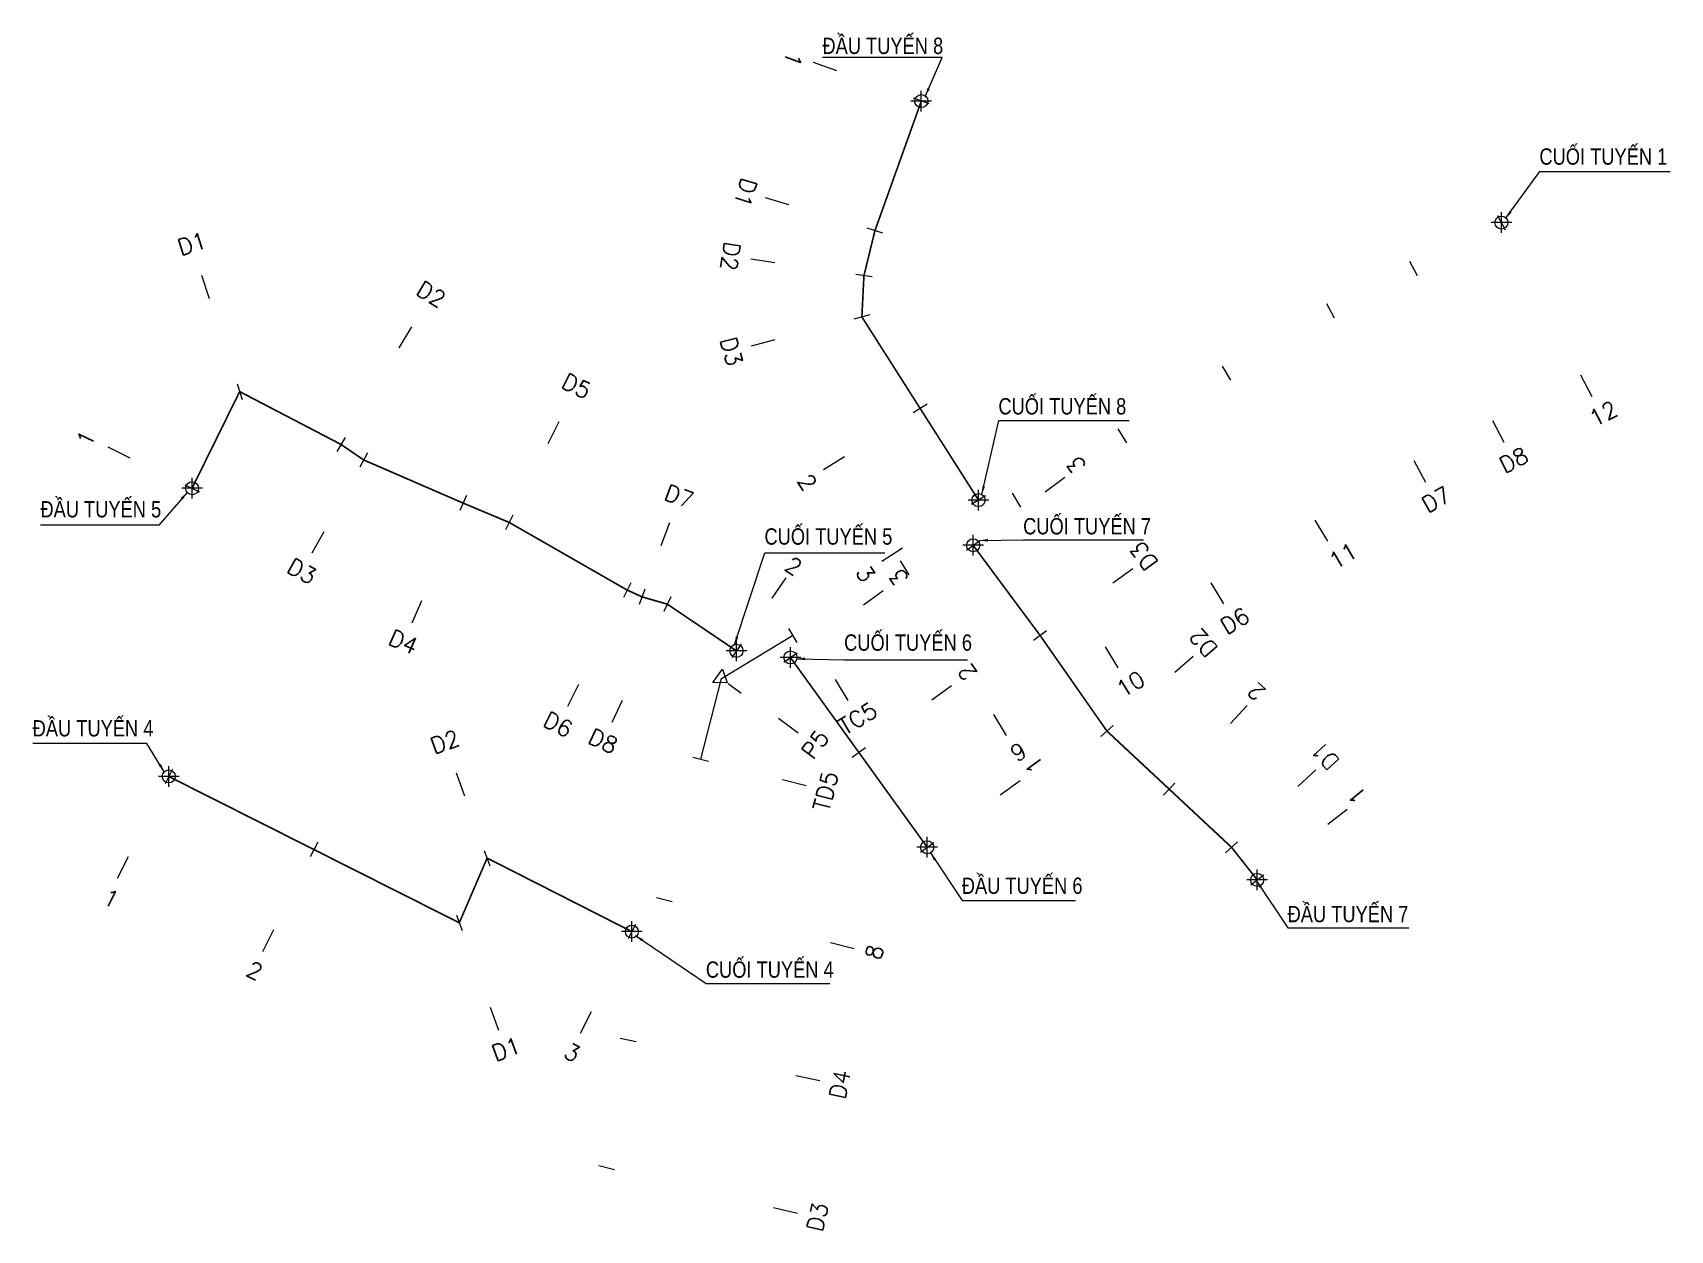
# Model space of a CAD drawing. Header units: metres. Extents: x 596935 to 599449, y 2303977 to 2305782.
# Drawn here: x 598395.3 to 598595.6, y 2304117.1 to 2304263.7 of the extents above; entities that cross this region are included whole.
import ezdxf

# ---------------------------------------------------------------- set-up
doc = ezdxf.new("R2010")
doc.units = ezdxf.units.M
doc.header["$MEASUREMENT"] = 0
doc.linetypes.add('CENTERX2', pattern=[4, 2.5, -0.5, 0.5, -0.5])
doc.linetypes.add('HIDDEN', pattern=[0.375, 0.25, -0.125])
for name, color, linetype, lineweight in [('LC Dim', 8, 'Continuous', 18), ('LC Khac', 4, 'Continuous', 9), ('LC MANH DUT', 35, 'HIDDEN', 5), ('LC Net thay', 7, 'Continuous', 25), ('LC Text2', 7, 'Continuous', 25)]:
    doc.layers.add(name, color=color, linetype=linetype, lineweight=lineweight)
doc.layers.add('TUYEN', color=7, linetype='Continuous')
doc.styles.add('T2', font='', dxfattribs={"width": 0.8})
doc.styles.add('TENCOC', font='Vnromanc.shx')
doc.styles.get('T2').set_extended_font_data('.VnArialH')
doc.dimstyles.get("Standard").update_dxf_attribs({"dimtxt": 0.18, "dimasz": 0.18, "dimexe": 0.18, "dimexo": 0.0625, "dimgap": 0.09, "dimtad": 0, "dimtih": 1, "dimtoh": 1, "dimdec": 4, "dimzin": 0, "dimdsep": 46, "dimtxsty": 'Standard', "dimcen": 0.09, "dimadec": 0, "dimazin": 0, "dimtfac": 1, "dimtdec": 4, "dimtofl": 0, "dimtmove": 0, "dimatfit": 3, "dimfxl": 1, "dimtolj": 1, "dimtzin": 0, "dimarcsym": 0})

msp = doc.modelspace()

# ---------------------------------------------------------------- texts
at = {"layer": 'LC Text2', "style": 'T2', "width": 0.8}
for s, p in [('®Çu tuyÕn 8', (598491.896, 2304261.131)), ('cuèi tuyÕn 1', (598579.628, 2304247.58, 0)), ('cuèi tuyÕn 8', (598513.432, 2304217.005, 0)), ('®Çu tuyÕn 5', (598396.21, 2304204.402, 0)), ('cuèi tuyÕn 7', (598516.456, 2304202.322, 0)), ('cuèi tuyÕn 5', (598484.804, 2304201.066, 0)), ('cuèi tuyÕn 6', (598494.552, 2304188.084, 0)), ('®Çu tuyÕn 4', (598395.255, 2304177.589, 0)), ('®Çu tuyÕn 6', (598508.946, 2304158.316)), ('®Çu tuyÕn 7', (598548.816, 2304154.848, 0)), ('cuèi tuyÕn 4', (598477.632, 2304148.051, 0))]:
    msp.add_text(s, height=2, rotation=0.00078, dxfattribs=at).set_placement(p)
at = {"layer": 'TUYEN', "color": 1, "lineweight": 0, "style": 'TENCOC'}
for s, rotation, p in [('1', 250.31876, (598487.663, 2304261.667)), ('D1', 253.28928, (598482.04, 2304246.133)), ('D2', 261.71241, (598479.911, 2304238.262)), ('D3', 284.81948, (598479.356, 2304226.174)), ('2', 302.47395, (598488.737, 2304208.903)), ('3', 302.47395, (598495.871, 2304197.694)), ('TC5', 31.21767, (598494.671, 2304177.696)), ('P5', 53.35136, (598490.757, 2304174.598)), ('TD5', 75.48504, (598492.655, 2304168.255))]:
    msp.add_text(s, height=2, rotation=rotation, dxfattribs=at).set_placement(p)
at = {"layer": 'TUYEN', "color": 5, "lineweight": 0, "style": 'TENCOC'}
for s, rotation, p in [('D1', 18.11913, (598413.405, 2304236.398)), ('D2', 329.03536, (598441.998, 2304231.786)), ('D5', 333.69576, (598459.79, 2304220.367)), ('1', 63.78873, (598402.304, 2304212.883)), ('D7', 339.66404, (598472.388, 2304206.651)), ('D3', 331.08135, (598426.185, 2304197.796)), ('2', 325.96927, (598487.096, 2304198.091)), ('D4', 336.88602, (598438.62, 2304188.929)), ('D6', 332.80606, (598457.528, 2304178.968)), ('D8', 334.92312, (598463.048, 2304176.87))]:
    msp.add_text(s, height=2, rotation=rotation, dxfattribs=at).set_placement(p)
at = {"layer": 'TUYEN', "color": 2, "lineweight": 0, "style": 'TENCOC'}
for s, rotation, p in [('12', 27.43163, (598586.374, 2304215.426)), ('D8', 27.43163, (598575.392, 2304209.725)), ('D7', 29.0645, (598565.949, 2304204.862)), ('11', 31.04939, (598554.639, 2304197.966)), ('D6', 31.04939, (598541.374, 2304189.98)), ('10', 31.21767, (598528.649, 2304182.262)), ('D2', 19.90392, (598444.399, 2304175.386)), ('9', 31.21767, (598515.658, 2304174.389)), ('1', 333.26017, (598403.649, 2304157.258)), ('8', 75.48504, (598499.013, 2304150.102)), ('2', 333.26017, (598421.215, 2304148.409)), ('D1', 20.00606, (598451.884, 2304137.766)), ('3', 333.05588, (598460.058, 2304138.398)), ('D4', 78.00326, (598494.653, 2304133.066)), ('D3', 76.55397, (598491.857, 2304116.805))]:
    msp.add_text(s, height=2, rotation=rotation, dxfattribs=at).set_placement(p)
at = {"layer": 'TUYEN', "color": 3, "lineweight": 0, "style": 'TENCOC'}
for s, rotation, p in [('3', 126.59122, (598524.284, 2304210.724)), ('D3', 125.76318, (598533.083, 2304198.837)), ('D2', 130.95182, (598540.407, 2304188.399)), ('2', 136.96852, (598546.299, 2304183.217)), ('D1', 132.62252, (598555.319, 2304174.6)), ('1', 128.27652, (598558.648, 2304170.308))]:
    msp.add_text(s, height=2, rotation=rotation, dxfattribs=at).set_placement(p)
at = {"layer": 'TUYEN', "color": 6, "lineweight": 0, "style": 'TENCOC'}
for s, p in [('3', (598502.565, 2304196.949)), ('2', (598510.935, 2304185.331)), ('1', (598519.111, 2304173.984))]:
    msp.add_text(s, height=2, rotation=125.77064, dxfattribs=at).set_placement(p)

# ---------------------------------------------------------------- blocks, each defined once
blk = doc.blocks.new('bu lon')
at = {"layer": 'LC Khac', "color": 9}
for p, q in [((0.79, 0), (-0.79, 0)), ((0, -0.79), (0, 0.79))]:
    blk.add_line(p, q, dxfattribs=at)
at = {"layer": 'LC Khac', "color": 7}
blk.add_circle((0, 0), 0.5, dxfattribs=at)
blk = doc.blocks.new('MM')
at = {"layer": 'LC Khac', "xscale": 2.289702860291335, "yscale": 2.289702860291335, "zscale": 2.289702860291335}
blk.add_blockref('bu lon', (0, 0), dxfattribs=at)

# ---------------------------------------------------------------- linework, layer by layer
at = {"layer": 'LC Net thay', "lineweight": 0, "flags": 128}
msp.add_lwpolyline([(598511.859, 2304207.062), (598510.152, 2304206.009)], dxfattribs=at)
at = {"layer": 'TUYEN', "color": 1, "lineweight": 0}
for p, q in [((598493.639, 2304259.074), (598490.814, 2304260.085)), ((598487.786, 2304242.668), (598484.913, 2304243.531)), ((598486.089, 2304235.581), (598483.121, 2304236.014)), ((598486.09, 2304226.133), (598483.19, 2304225.366)), ((598494.578, 2304211.831), (598492.047, 2304210.22)), ((598501.712, 2304200.622), (598499.181, 2304199.011)), ((598487.732, 2304190.791), (598488.769, 2304189.08)), ((598480.348, 2304184.075), (598481.953, 2304182.881)), ((598493.461, 2304184.563), (598495.016, 2304181.997)), ((598486.537, 2304179.815), (598488.944, 2304178.025)), ((598476.038, 2304175.072), (598477.974, 2304174.571)), ((598486.995, 2304172.327), (598489.899, 2304171.575))]:
    msp.add_line(p, q, dxfattribs=at)
at = {"layer": 'TUYEN', "color": 2, "lineweight": 0}
for p, q in [((598504.938, 2304255.033), (598503.054, 2304255.706)), ((598574.512, 2304241.379), (598575.434, 2304239.604)), ((598499.279, 2304239.218), (598497.364, 2304239.793)), ((598563.742, 2304235.789), (598564.663, 2304234.014)), ((598497.964, 2304233.852), (598495.985, 2304234.14)), ((598497.691, 2304229.202), (598495.758, 2304228.691)), ((598553.56, 2304230.582), (598554.532, 2304228.834)), ((598540.796, 2304222.899), (598541.827, 2304221.185)), ((598584.648, 2304221.853), (598586.03, 2304219.19)), ((598420.278, 2304220.754), (598420.9, 2304218.854)), ((598504.702, 2304218.274), (598503.015, 2304217.2)), ((598528.061, 2304215.232), (598529.093, 2304213.519)), ((598573.877, 2304216.262), (598575.259, 2304213.6)), ((598433.498, 2304214.195), (598432.469, 2304212.48)), ((598436.243, 2304212.314), (598435.275, 2304210.564)), ((598564.248, 2304211.353), (598565.705, 2304208.731)), ((598413.865, 2304208.41), (598415.659, 2304207.527)), ((598448.332, 2304207.073), (598447.547, 2304205.234)), ((598511.836, 2304207.065), (598510.149, 2304205.991)), ((598515.099, 2304207.376), (598516.136, 2304205.666)), ((598454.006, 2304204.689), (598453.12, 2304202.897)), ((598552.143, 2304204.051), (598553.69, 2304201.48)), ((598509.534, 2304200.395), (598511.139, 2304201.587)), ((598501.416, 2304199.084), (598502.452, 2304197.373)), ((598468.464, 2304196.397), (598467.55, 2304194.618)), ((598470.176, 2304195.613), (598469.481, 2304193.738)), ((598539.409, 2304196.384), (598540.956, 2304193.814)), ((598473.333, 2304194.691), (598472.485, 2304192.879)), ((598481.934, 2304188.897), (598480.815, 2304187.24)), ((598517.705, 2304189.389), (598519.328, 2304190.558)), ((598487.165, 2304186.676), (598488.788, 2304187.845)), ((598526.501, 2304188.562), (598528.056, 2304185.996)), ((598512.818, 2304180.269), (598514.373, 2304177.703)), ((598525.947, 2304177.6), (598527.457, 2304178.911)), ((598495.535, 2304175.058), (598497.158, 2304176.227)), ((598412.356, 2304173.587), (598411.456, 2304171.801)), ((598447.09, 2304173.131), (598448.111, 2304170.31)), ((598533.65, 2304170.4), (598535.015, 2304171.862)), ((598406.957, 2304162.871), (598405.607, 2304160.191)), ((598430.135, 2304164.63), (598429.235, 2304162.844)), ((598450.526, 2304163.642), (598451.206, 2304161.761)), ((598503.906, 2304163.44), (598505.528, 2304164.609)), ((598541.228, 2304163.33), (598542.7, 2304164.685)), ((598544.318, 2304159.41), (598545.888, 2304160.649)), ((598471.59, 2304157.891), (598473.526, 2304157.389)), ((598447.121, 2304155.72), (598447.805, 2304153.84)), ((598424.735, 2304153.913), (598423.385, 2304151.234)), ((598469.035, 2304154.588), (598468.129, 2304152.805)), ((598492.887, 2304152.377), (598495.792, 2304151.625)), ((598451.226, 2304144.444), (598452.253, 2304141.625)), ((598463.598, 2304143.891), (598462.238, 2304141.216)), ((598467.131, 2304140.667), (598469.088, 2304140.251)), ((598488.651, 2304136.094), (598491.585, 2304135.47)), ((598464.526, 2304125.053), (598466.471, 2304124.588)), ((598485.923, 2304119.938), (598488.841, 2304119.24))]:
    msp.add_line(p, q, dxfattribs=at)
at = {"layer": 'TUYEN', "color": 5, "lineweight": 0}
for p, q in [((598415.929, 2304234.045), (598416.862, 2304231.194)), ((598441.619, 2304227.729), (598440.076, 2304225.157)), ((598459.645, 2304216.097), (598458.315, 2304213.408)), ((598404.476, 2304213.032), (598407.168, 2304211.707)), ((598473.182, 2304203.723), (598472.139, 2304200.91)), ((598430.871, 2304202.633), (598429.42, 2304200.007)), ((598487.403, 2304196.996), (598485.724, 2304194.51)), ((598442.836, 2304194.197), (598441.658, 2304191.438)), ((598462.066, 2304183.945), (598460.694, 2304181.276)), ((598467.399, 2304182.011), (598466.128, 2304179.293))]:
    msp.add_line(p, q, dxfattribs=at)
at = {"layer": 'TUYEN', "color": 3, "lineweight": 0}
for p, q in [((598519.169, 2304207.548), (598521.577, 2304209.337)), ((598527.442, 2304196.402), (598529.877, 2304198.156)), ((598535.01, 2304185.465), (598537.276, 2304187.431)), ((598541.839, 2304179.172), (598543.886, 2304181.365)), ((598550.058, 2304171.456), (598552.265, 2304173.488)), ((598553.738, 2304166.843), (598556.094, 2304168.702))]:
    msp.add_line(p, q, dxfattribs=at)
at = {"layer": 'TUYEN', "color": 6, "lineweight": 0}
for p, q in [((598496.902, 2304193.69), (598499.336, 2304195.444)), ((598505.272, 2304182.072), (598507.706, 2304183.826)), ((598513.642, 2304170.454), (598516.076, 2304172.208))]:
    msp.add_line(p, q, dxfattribs=at)
at = {"layer": 'TUYEN', "color": 1, "linetype": 'CENTERX2', "lineweight": 40, "const_width": 0.2}
for points in [[(598503.996, 2304255.37), (598498.321, 2304239.505), (598496.974, 2304233.996), (598496.724, 2304228.946), (598510.992, 2304206.528), (598496.724, 2304228.946), (598510.992, 2304206.528)], [(598414.762, 2304207.968), (598420.589, 2304219.804), (598432.984, 2304213.338), (598435.759, 2304211.439), (598447.939, 2304206.153), (598453.563, 2304203.793), (598468.007, 2304195.508), (598469.828, 2304194.676), (598472.909, 2304193.785), (598481.374, 2304188.069)], [(598545.103, 2304160.029), (598541.964, 2304164.008), (598526.702, 2304178.255), (598518.516, 2304189.973), (598510.337, 2304200.991)], [(598504.717, 2304164.025), (598487.977, 2304187.261)], [(598411.906, 2304172.694), (598447.463, 2304154.78), (598450.866, 2304162.701), (598468.582, 2304153.696)]]:
    msp.add_lwpolyline(points, dxfattribs=at)
at = {"layer": 'TUYEN', "color": 1, "lineweight": 0}
msp.add_lwpolyline([(598477.006, 2304174.821), (598479.555, 2304184.665), (598488.251, 2304189.936)], dxfattribs=at)
msp.add_lwpolyline([(598478.494, 2304184.208), (598479.688, 2304185.812), (598480.249, 2304184.148)], close=True, dxfattribs=at)

# ---------------------------------------------------------------- block references
at = {"layer": 'LC MANH DUT', "xscale": 0.6987324145411622, "yscale": 0.6987324145411622, "zscale": 0.6987324145411622, "rotation": 359.999216292062}
for p in [(598503.996, 2304255.37, 0), (598574.973, 2304240.492, 0), (598414.762, 2304207.968, 0), (598510.992, 2304206.528, 0), (598510.337, 2304200.991, 0), (598481.374, 2304188.069, 0), (598487.977, 2304187.261, 0), (598411.906, 2304172.694, 0), (598504.717, 2304164.025, 0), (598545.103, 2304160.029, 0), (598468.582, 2304153.696, 0)]:
    msp.add_blockref('MM', p, dxfattribs=at)

msp.set_redraw_order([(e.dxf.handle, doc.entitydb.next_handle()) for e in msp.query("TEXT MTEXT ATTDEF DIMENSION ARC_DIMENSION")])  # texts and dimensions are drawn at this point

# ---------------------------------------------------------------- leaders
at = {"layer": 'LC Dim', "lineweight": 0}
for points in [[(598504.492, 2304255.997, 0), (598506.557, 2304260.691, 0), (598491.915, 2304260.691, 0)], [(598575.495, 2304240.986, 0), (598579.675, 2304246.734, 0), (598595.638, 2304246.734, 0)], [(598511.4, 2304207.216), (598513.479, 2304216.247), (598529.417, 2304216.247)], [(598414.155, 2304207.447), (598410.701, 2304203.468), (598396.229, 2304203.468)], [(598511.139, 2304201.587), (598516.503, 2304201.658), (598531.181, 2304201.658)], [(598481.14, 2304188.833), (598484.851, 2304200.056), (598499.552, 2304200.056)], [(598488.762, 2304187.107), (598494.599, 2304186.97), (598509.661, 2304186.97)], [(598411.353, 2304173.272), (598409.219, 2304176.712), (598395.274, 2304176.712)], [(598505.117, 2304163.332, 0), (598508.993, 2304157.515, 0), (598522.88, 2304157.515, 0)], [(598544.987, 2304159.966), (598548.863, 2304154.15), (598563.668, 2304154.15)], [(598469.016, 2304153.214), (598477.68, 2304147.354), (598492.79, 2304147.354)]]:
    msp.add_leader(points, dimstyle='Standard', override={"dimasz": 1, "dimgap": 0.09, "dimtad": 0, "dimdsep": 0, "dimtix": 1, "dimlwd": 0, "dimlwe": 0}, dxfattribs=at)

doc.saveas('drawing.dxf')
